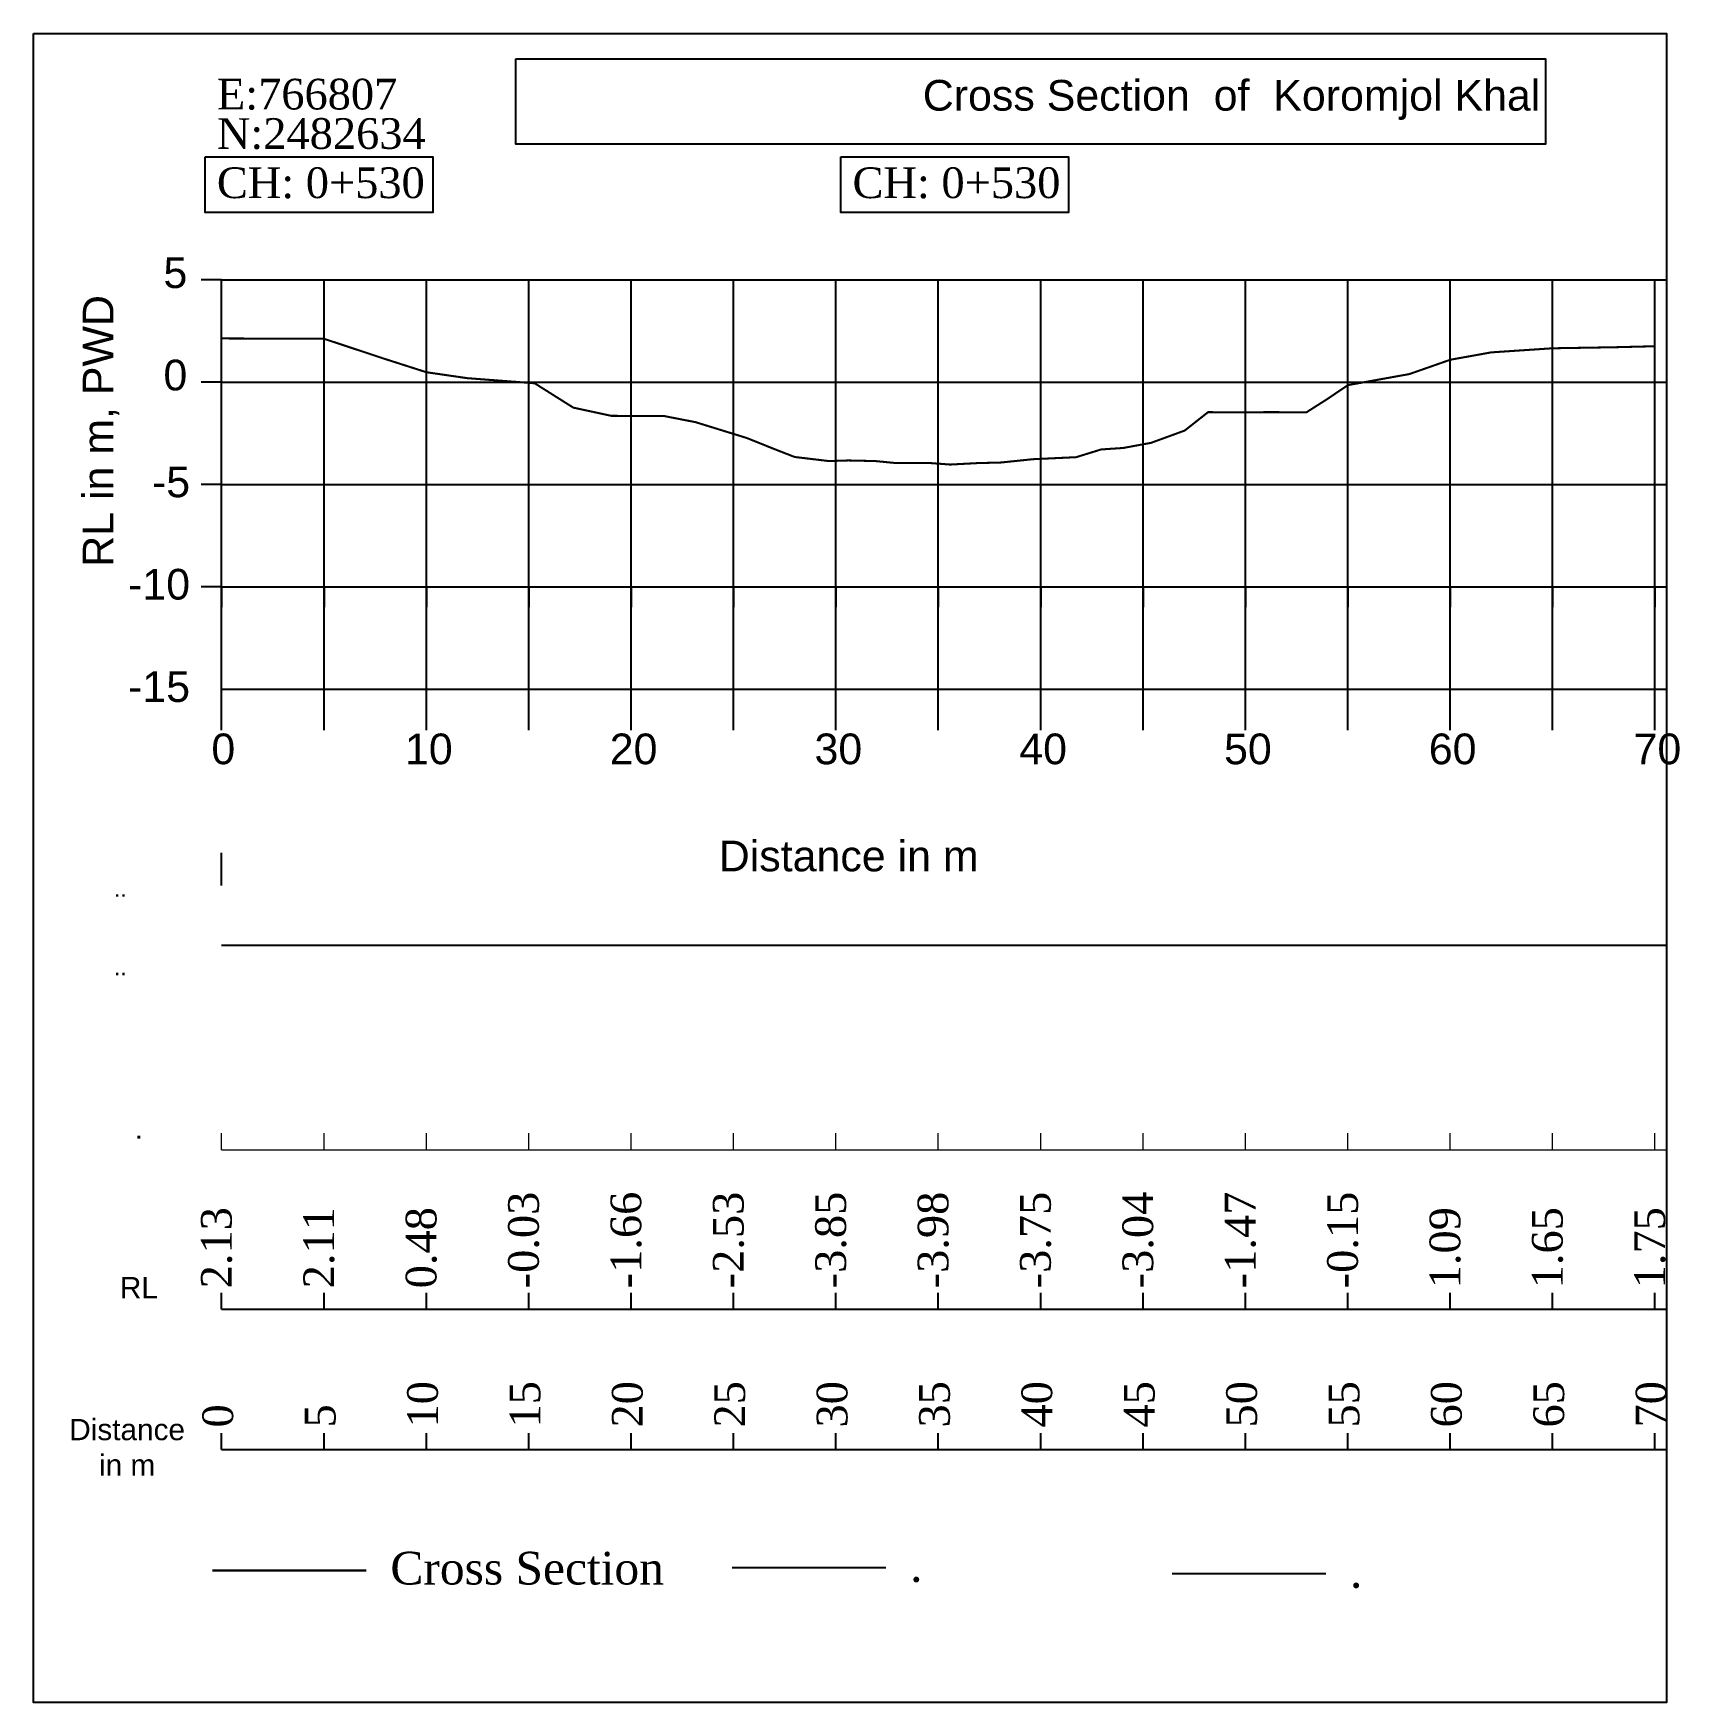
# Model space of a CAD drawing. Header units: inches. Extents: x 48 to 1763, y 126 to 359.
# Drawn here: x 1513.8 to 1594.2, y 275.3 to 356.9 of the extents above; entities that cross this region are included whole.
import ezdxf

# ---------------------------------------------------------------- set-up
doc = ezdxf.new("R2010")
doc.units = ezdxf.units.IN
doc.header["$MEASUREMENT"] = 0
for name, color, linetype, lineweight in [('CS Line Prework', 3, 'Continuous', 30), ('Plate', 7, 'Continuous', 0), ('Text Post RL', 7, 'Continuous', 0)]:
    doc.layers.add(name, color=color, linetype=linetype, lineweight=lineweight)
for name, color, linetype in [('CS No', 7, 'Continuous'), ('Heading', 7, 'Continuous'), ('Major Grid', 253, 'Continuous'), ('Text_Design RL', 7, 'Continuous'), ('Text_Distance', 7, 'Continuous'), ('Text_Pre RL', 7, 'Continuous')]:
    doc.layers.add(name, color=color, linetype=linetype)
doc.styles.add('CS', font='times.ttf', dxfattribs={"height": 1})
doc.styles.add('EL', font='times.ttf', dxfattribs={"height": 1.6})
doc.styles.get("Standard").update_dxf_attribs({"font": 'arial.ttf'})

msp = doc.modelspace()

# ---------------------------------------------------------------- texts
at = {"layer": 'CS No', "color": 1, "style": 'CS'}
for s, p in [('E:766807', (1522.802, 353.151)), ('N:2482634', (1522.802, 351.227))]:
    msp.add_text(s, height=1.5, dxfattribs=at).set_placement(p)
at = {"layer": 'CS No', "style": 'CS'}
for p in [(1522.802, 348.823), (1553.845, 348.823)]:
    msp.add_text('CH: 0+530', height=1.5, dxfattribs=at).set_placement(p)
at = {"layer": 'Heading', "insert": (1572.356, 353.618), "char_height": 1.5, "width": 68.35367, "attachment_point": 5}
msp.add_mtext('Cross Section  of  Koromjol Khal', dxfattribs=at)
at = {"layer": 'Major Grid', "color": 7, "char_height": 1.5}
for s, insert, width, attachment_point in [('{\\fArial|b0|i0|c0|p34;5}', (1521.357, 345.929), 0.79215, 3), ('{\\fArial|b0|i0|c0|p34;0}', (1521.357, 340.929), 0.79215, 3), ('{\\fArial|b0|i0|c0|p34;-5}', (1521.493, 335.71), 0.79215, 3), ('{\\fArial|b0|i0|c0|p34;-10}', (1521.493, 330.71), 0.79215, 3), ('-15', (1521.493, 325.71), 0.79215, 3), ('0', (1522.534, 322.666), 0.79215, 1), ('10', (1531.988, 322.666), 0.79215, 1), ('20', (1541.988, 322.666), 0.79215, 1), ('30', (1551.988, 322.666), 0.79215, 1), ('40', (1561.988, 322.666), 0.79215, 1), ('50', (1571.988, 322.666), 0.79215, 1), ('60', (1581.988, 322.666), 0.79215, 1), ('70', (1591.988, 322.666), 0.79215, 1), ('{\\fArial|b0|i0|c0|p34;Distance in m}', (1547.312, 317.436), 14.2133, 1)]:
    msp.add_mtext(s, dxfattribs=dict(at, insert=insert, width=width, attachment_point=attachment_point))
at = {"layer": 'Major Grid', "color": 7, "insert": (1516.251, 330.815), "char_height": 1.5, "width": 23.17732, "attachment_point": 1, "rotation": 90}
msp.add_mtext('{\\fArial|b0|i0|c0|p34;RL in m, PWD}', dxfattribs=at)
at = {"layer": 'Plate', "style": 'EL'}
for s, p in [('Cross Section', (1531.275, 281.096)), ('.', (1556.657, 281.228)), ('.', (1578.137, 280.941))]:
    msp.add_text(s, height=1.6, dxfattribs=at).set_placement(p)
at = {"layer": 'Text Post RL', "insert": (1518.994, 303.908), "char_height": 1.04, "width": 10.97825, "attachment_point": 2}
msp.add_mtext('.', dxfattribs=at)
at = {"layer": 'Text_Design RL', "color": 1, "char_height": 0.8, "width": 10.97825, "attachment_point": 2}
for insert in [(1518.09, 315.489), (1518.09, 311.654)]:
    msp.add_mtext('..', dxfattribs=dict(at, insert=insert))
at = {"layer": 'Text_Distance', "style": 'EL'}
for s, p in [('10', (1533.595, 288.766)), ('15', (1538.595, 288.766)), ('20', (1543.595, 288.766)), ('25', (1548.595, 288.766)), ('30', (1553.595, 288.766)), ('35', (1558.595, 288.766)), ('40', (1563.595, 288.766)), ('45', (1568.595, 288.766)), ('50', (1573.595, 288.766)), ('55', (1578.595, 288.766)), ('60', (1583.595, 288.766)), ('65', (1588.595, 288.766)), ('70', (1593.595, 288.766)), ('0', (1523.595, 288.766)), ('5', (1528.595, 288.766))]:
    msp.add_text(s, height=1.5, rotation=90, dxfattribs=at).set_placement(p)
at = {"layer": 'Text_Distance', "insert": (1518.419, 289.185), "char_height": 1.04, "width": 10.97825, "attachment_point": 2}
msp.add_mtext('{\\fArial|b0|i0|c0|p34;Distance\\Pin m}', dxfattribs=at)
at = {"layer": 'Text_Pre RL', "style": 'CS'}
for s, p in [('-0.03', (1538.525, 295.566)), ('-1.66', (1543.525, 295.566)), ('-2.53', (1548.525, 295.566)), ('-3.85', (1553.525, 295.566)), ('-3.98', (1558.525, 295.566)), ('-3.75', (1563.525, 295.566)), ('-3.04', (1568.525, 295.566)), ('-1.47', (1573.525, 295.566)), ('-0.15', (1578.525, 295.566)), ('2.13', (1523.525, 295.566)), ('2.11', (1528.525, 295.566)), ('0.48', (1533.525, 295.566)), ('1.09', (1583.525, 295.566)), ('1.65', (1588.525, 295.566)), ('1.75', (1593.525, 295.566))]:
    msp.add_text(s, height=1.5, rotation=90, dxfattribs=at).set_placement(p)
at = {"layer": 'Text_Pre RL', "insert": (1518.994, 296.118), "char_height": 1.04, "width": 10.97825, "attachment_point": 2}
msp.add_mtext('RL', dxfattribs=at)

# ---------------------------------------------------------------- linework, layer by layer
for points in [[(1513.841, 356.869), (1593.589, 356.869), (1593.589, 275.326), (1513.841, 275.326)], [(1537.408, 355.625), (1587.688, 355.625), (1587.688, 351.455), (1537.408, 351.455)], [(1522.224, 350.836), (1533.356, 350.836), (1533.356, 348.122), (1522.224, 348.122)], [(1553.267, 350.836), (1564.399, 350.836), (1564.399, 348.122), (1553.267, 348.122)]]:
    msp.add_lwpolyline(points, close=True)
at = {"layer": 'CS Line Prework', "const_width": 0.1}
msp.add_lwpolyline([(1523.034, 341.966), (1528.035, 341.95), (1531.035, 340.956), (1533.035, 340.316), (1535.035, 340.025), (1538.321, 339.776), (1540.209, 338.586), (1542.065, 338.186), (1544.643, 338.176), (1546.18, 337.876), (1548.669, 337.106), (1549.992, 336.576), (1551.018, 336.176), (1552.696, 335.976), (1553.64, 336.006), (1554.963, 335.976), (1555.989, 335.876), (1557.675, 335.876), (1558.614, 335.806), (1559.936, 335.876), (1561.095, 335.906), (1562.64, 336.066), (1564.766, 336.166), (1565.988, 336.544), (1567.065, 336.616), (1568.423, 336.866), (1570.067, 337.466), (1571.209, 338.366), (1572.339, 338.356), (1574.332, 338.366), (1576.01, 338.356), (1577, 338.986), (1578.038, 339.686), (1581.038, 340.226), (1583.038, 340.926), (1585.038, 341.286), (1588.039, 341.486), (1591.039, 341.536), (1593.039, 341.586)], dxfattribs=at)
at = {"layer": 'Major Grid', "linetype": 'Continuous'}
for p, q in [((1523.034, 344.836), (1522.034, 344.836)), ((1523.034, 322.836), (1523.034, 344.836)), ((1523.034, 344.836), (1593.589, 344.836)), ((1528.034, 322.836), (1528.034, 344.836)), ((1533.034, 322.836), (1533.034, 344.836)), ((1538.034, 322.836), (1538.034, 344.836)), ((1543.034, 322.836), (1543.034, 344.836)), ((1548.034, 322.836), (1548.034, 344.836)), ((1553.034, 322.836), (1553.034, 344.836)), ((1558.034, 322.836), (1558.034, 344.836)), ((1563.034, 322.836), (1563.034, 344.836)), ((1568.034, 322.836), (1568.034, 344.836)), ((1573.034, 322.836), (1573.034, 344.836)), ((1578.034, 322.836), (1578.034, 344.836)), ((1583.034, 322.836), (1583.034, 344.836)), ((1588.034, 322.836), (1588.034, 344.836)), ((1593.034, 322.836), (1593.034, 344.836)), ((1523.034, 339.836), (1522.034, 339.836)), ((1523.034, 339.836), (1593.589, 339.836)), ((1523.034, 334.836), (1522.034, 334.836)), ((1523.034, 334.836), (1593.589, 334.836)), ((1523.034, 329.836), (1522.034, 329.836)), ((1523.034, 329.836), (1523.034, 328.836)), ((1523.034, 329.836), (1593.589, 329.836)), ((1523.034, 329.836), (1593.589, 329.836)), ((1528.034, 329.836), (1528.034, 328.836)), ((1533.034, 329.836), (1533.034, 328.836)), ((1538.034, 329.836), (1538.034, 328.836)), ((1543.034, 329.836), (1543.034, 328.836)), ((1548.034, 329.836), (1548.034, 328.836)), ((1553.034, 329.836), (1553.034, 328.836)), ((1558.034, 329.836), (1558.034, 328.836)), ((1563.034, 329.836), (1563.034, 328.836)), ((1568.034, 329.836), (1568.034, 328.836)), ((1573.034, 329.836), (1573.034, 328.836)), ((1578.034, 329.836), (1578.034, 328.836)), ((1583.034, 329.836), (1583.034, 328.836)), ((1588.034, 329.836), (1588.034, 328.836)), ((1593.034, 329.836), (1593.034, 328.836)), ((1523.034, 324.836), (1593.589, 324.836))]:
    msp.add_line(p, q, dxfattribs=at)
at = {"layer": 'Plate', "color": 3, "const_width": 0.1}
msp.add_lwpolyline([(1530.102, 281.78), (1522.583, 281.78)], dxfattribs=at)
at = {"layer": 'Plate', "color": 1, "const_width": 0.1}
msp.add_lwpolyline([(1555.484, 281.912), (1547.965, 281.912)], dxfattribs=at)
at = {"layer": 'Plate', "const_width": 0.1}
msp.add_lwpolyline([(1576.965, 281.625), (1569.445, 281.625)], dxfattribs=at)
at = {"layer": 'Text Post RL'}
for p, q in [((1523.034, 302.336), (1523.034, 303.136)), ((1523.034, 302.336), (1523.034, 303.136)), ((1528.034, 302.336), (1528.034, 303.136)), ((1533.034, 302.336), (1533.034, 303.136)), ((1538.034, 302.336), (1538.034, 303.136)), ((1543.034, 302.336), (1543.034, 303.136)), ((1548.034, 302.336), (1548.034, 303.136)), ((1553.034, 302.336), (1553.034, 303.136)), ((1558.034, 302.336), (1558.034, 303.136)), ((1563.034, 302.336), (1563.034, 303.136)), ((1568.034, 302.336), (1568.034, 303.136)), ((1573.034, 302.336), (1573.034, 303.136)), ((1578.034, 302.336), (1578.034, 303.136)), ((1583.034, 302.336), (1583.034, 303.136)), ((1588.034, 302.336), (1588.034, 303.136)), ((1593.034, 302.336), (1593.034, 303.136))]:
    msp.add_line(p, q, dxfattribs=at)
at = {"layer": 'Text Post RL', "linetype": 'Continuous'}
msp.add_line((1523.034, 302.336), (1593.589, 302.336), dxfattribs=at)
at = {"layer": 'Text_Design RL'}
msp.add_line((1523.034, 315.246), (1523.034, 316.846), dxfattribs=at)
at = {"layer": 'Text_Design RL', "linetype": 'Continuous'}
msp.add_line((1523.034, 312.325), (1593.589, 312.325), dxfattribs=at)
at = {"layer": 'Text_Distance'}
for p, q in [((1523.034, 287.695), (1523.034, 288.495)), ((1523.034, 287.695), (1523.034, 288.495)), ((1528.034, 287.695), (1528.034, 288.495)), ((1533.034, 287.695), (1533.034, 288.495)), ((1538.034, 287.695), (1538.034, 288.495)), ((1543.034, 287.695), (1543.034, 288.495)), ((1548.034, 287.695), (1548.034, 288.495)), ((1553.034, 287.695), (1553.034, 288.495)), ((1558.034, 287.695), (1558.034, 288.495)), ((1563.034, 287.695), (1563.034, 288.495)), ((1568.034, 287.695), (1568.034, 288.495)), ((1573.034, 287.695), (1573.034, 288.495)), ((1578.034, 287.695), (1578.034, 288.495)), ((1583.034, 287.695), (1583.034, 288.495)), ((1588.034, 287.695), (1588.034, 288.495)), ((1593.034, 287.695), (1593.034, 288.495))]:
    msp.add_line(p, q, dxfattribs=at)
at = {"layer": 'Text_Distance', "linetype": 'Continuous'}
msp.add_line((1523.034, 287.695), (1593.589, 287.695), dxfattribs=at)
at = {"layer": 'Text_Pre RL'}
for p, q in [((1523.034, 294.546), (1523.034, 295.346)), ((1523.034, 294.546), (1523.034, 295.346)), ((1528.034, 294.546), (1528.034, 295.346)), ((1533.034, 294.546), (1533.034, 295.346)), ((1538.034, 294.546), (1538.034, 295.346)), ((1543.034, 294.546), (1543.034, 295.346)), ((1548.034, 294.546), (1548.034, 295.346)), ((1553.034, 294.546), (1553.034, 295.346)), ((1558.034, 294.546), (1558.034, 295.346)), ((1563.034, 294.546), (1563.034, 295.346)), ((1568.034, 294.546), (1568.034, 295.346)), ((1573.034, 294.546), (1573.034, 295.346)), ((1578.034, 294.546), (1578.034, 295.346)), ((1583.034, 294.546), (1583.034, 295.346)), ((1588.034, 294.546), (1588.034, 295.346)), ((1593.034, 294.546), (1593.034, 295.346))]:
    msp.add_line(p, q, dxfattribs=at)
at = {"layer": 'Text_Pre RL', "linetype": 'Continuous'}
msp.add_line((1523.034, 294.546), (1593.589, 294.546), dxfattribs=at)

msp.set_redraw_order([(e.dxf.handle, doc.entitydb.next_handle()) for e in msp.query("TEXT MTEXT ATTDEF DIMENSION ARC_DIMENSION")])  # texts and dimensions are drawn at this point

doc.saveas('drawing.dxf')
